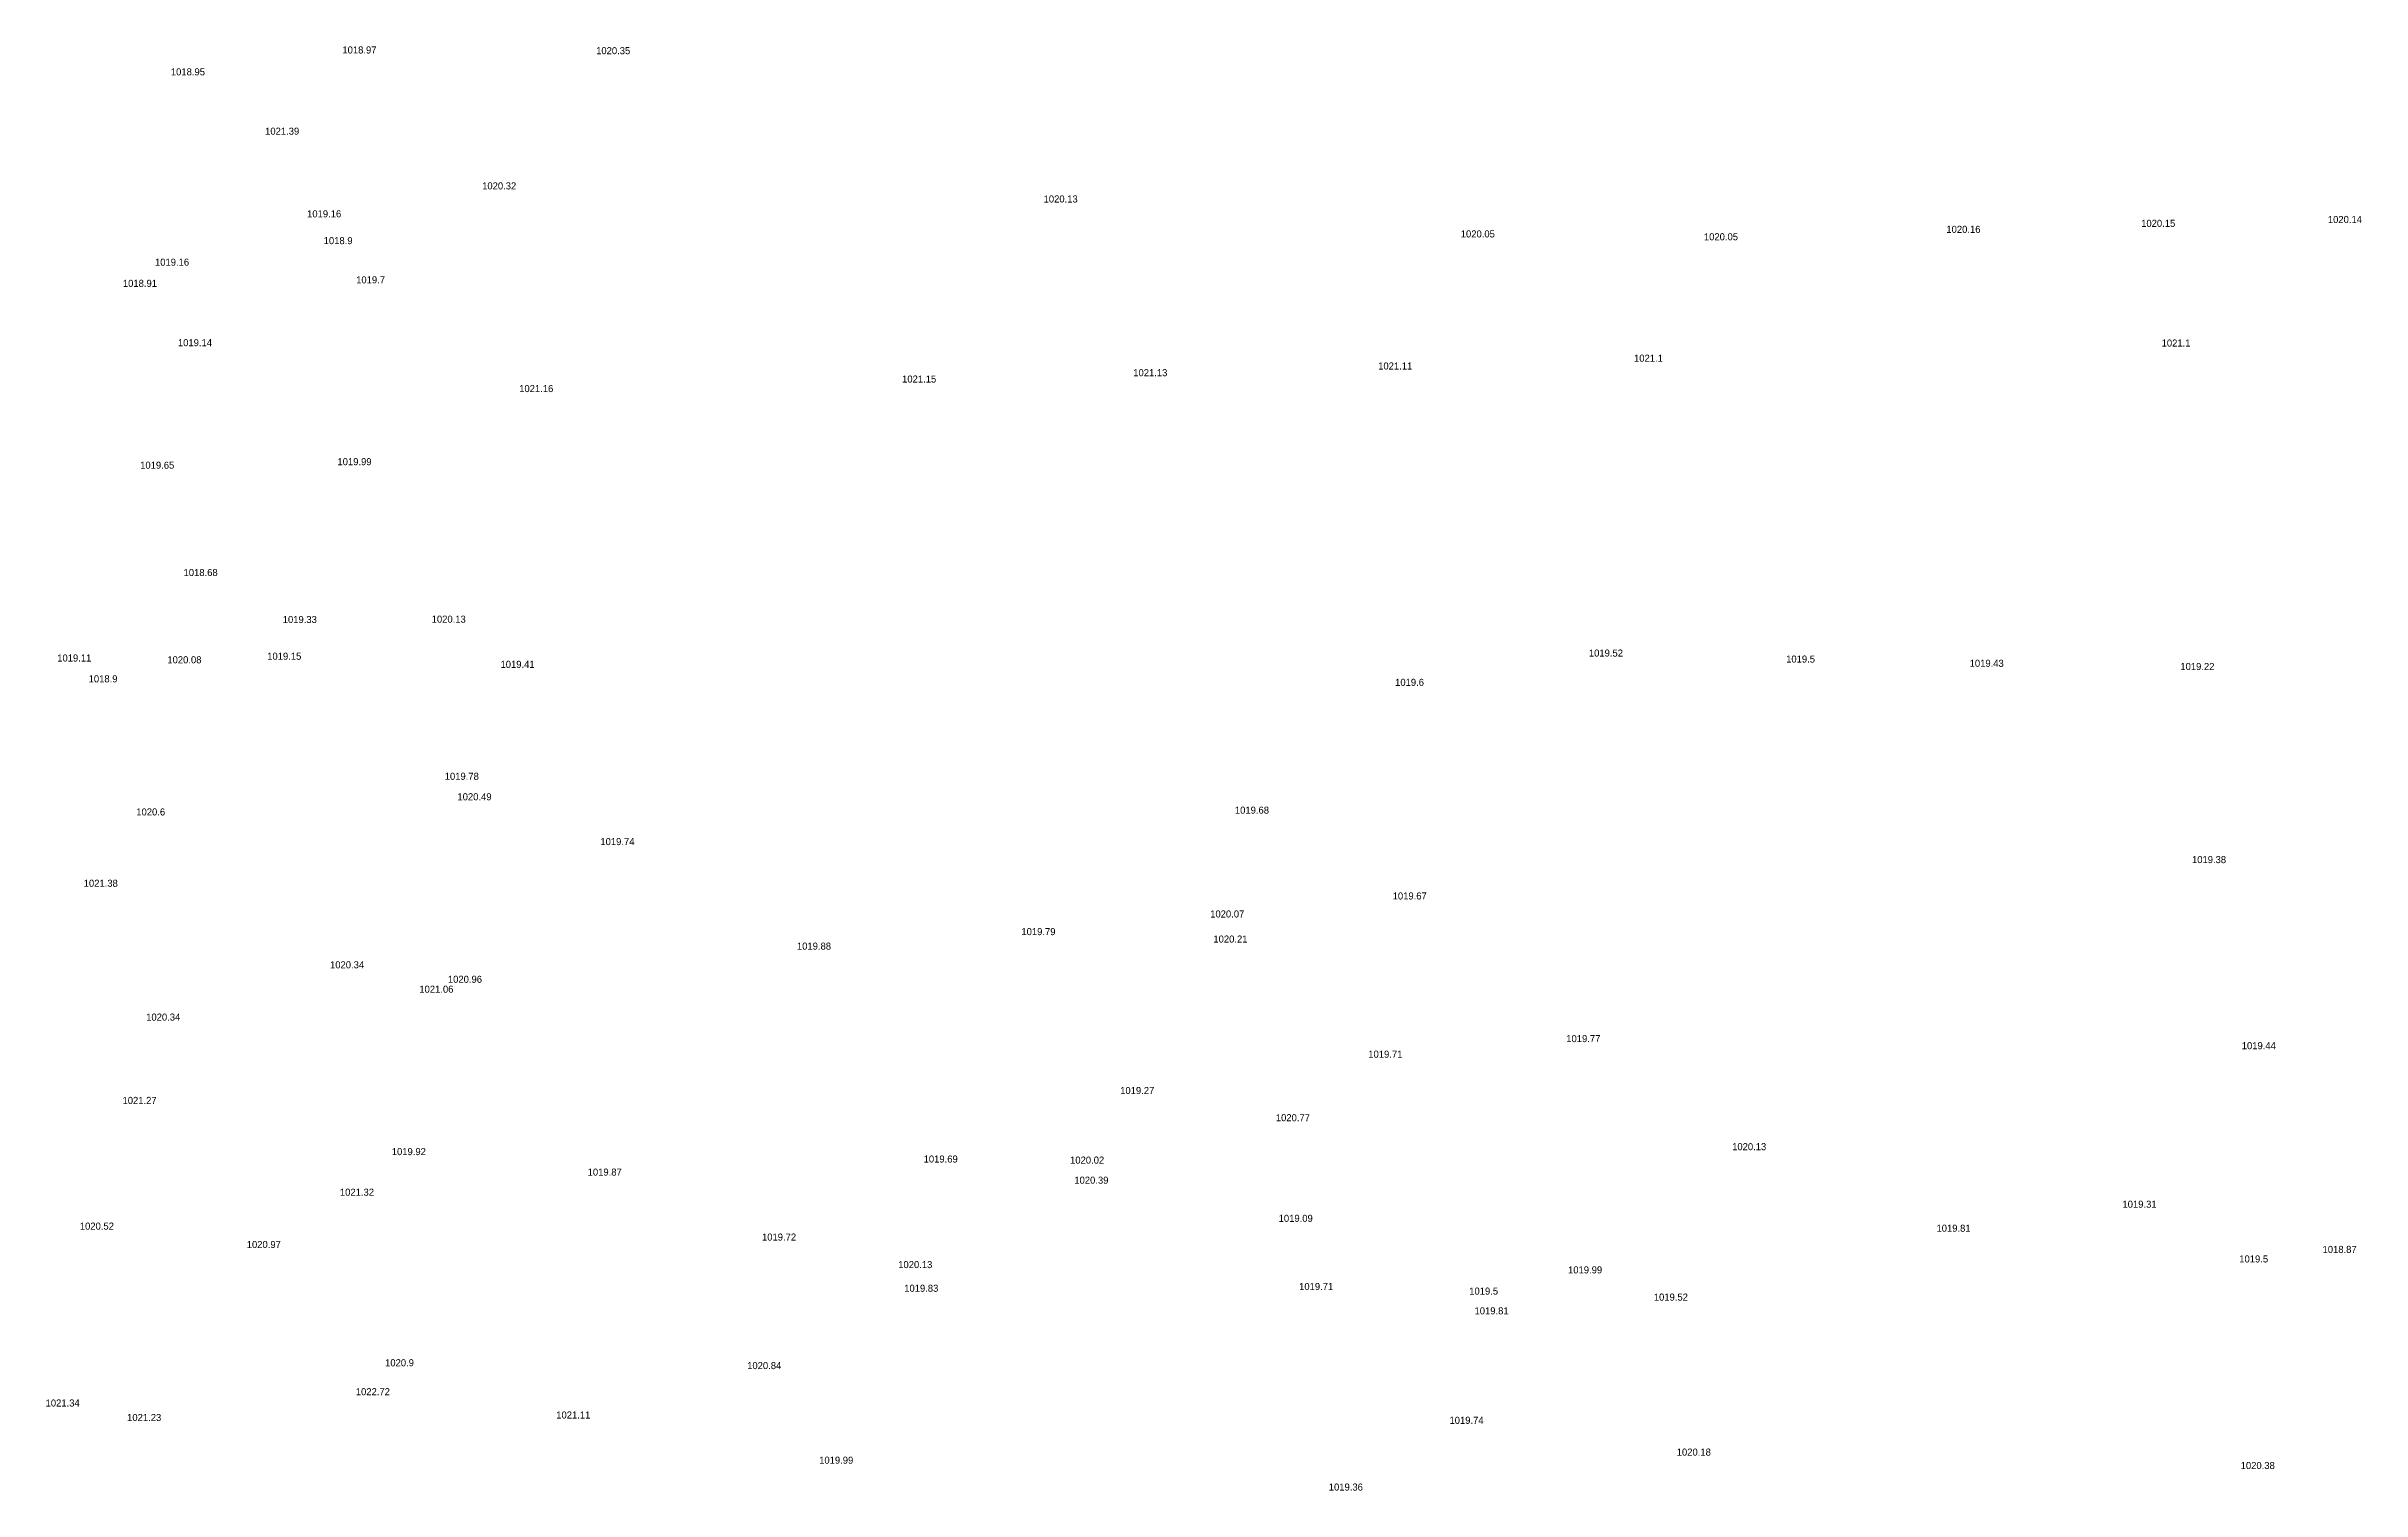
# Model space of a CAD drawing. Header units: inches. Extents: x 628884 to 629912, y 4519174 to 4520145.
# Drawn here: x 629220.7 to 629286.3, y 4519325.4 to 4519366.3 of the extents above; entities that cross this region are included whole.
import ezdxf

# ---------------------------------------------------------------- set-up
doc = ezdxf.new("R2010")
doc.units = ezdxf.units.IN
doc.header["$MEASUREMENT"] = 0

msp = doc.modelspace()

# ---------------------------------------------------------------- texts
for s, p in [('1018.97', (629229.1, 4519366.09, 1018.97)), ('1020.35', (629236.29, 4519366.07, 1020.35)), ('1018.95', (629224.24, 4519365.47, 1018.95)), ('1021.39', (629226.91, 4519363.79, 1021.39)), ('1020.32', (629233.06, 4519362.24, 1020.32)), ('1020.13', (629248.97, 4519361.87, 1020.13)), ('1019.16', (629228.1, 4519361.45, 1019.16)), ('1020.16', (629274.55, 4519361.01, 1020.16)), ('1020.15', (629280.07, 4519361.18, 1020.15)), ('1020.14', (629285.36, 4519361.29, 1020.14)), ('1018.9', (629228.57, 4519360.69, 1018.9)), ('1020.05', (629260.79, 4519360.88, 1020.05)), ('1020.05', (629267.68, 4519360.8, 1020.05)), ('1019.16', (629223.79, 4519360.08, 1019.16)), ('1018.91', (629222.88, 4519359.48, 1018.91)), ('1019.7', (629229.49, 4519359.58, 1019.7)), ('1019.14', (629224.44, 4519357.8, 1019.14)), ('1021.1', (629280.65, 4519357.79, 1021.1)), ('1021.11', (629258.45, 4519357.14, 1021.11)), ('1021.1', (629265.7, 4519357.36, 1021.1)), ('1021.16', (629234.11, 4519356.5, 1021.16)), ('1021.15', (629244.96, 4519356.77, 1021.15)), ('1021.13', (629251.51, 4519356.95, 1021.13)), ('1019.65', (629223.37, 4519354.33, 1019.65)), ('1019.99', (629228.96, 4519354.43, 1019.99)), ('1018.68', (629224.6, 4519351.29, 1018.68)), ('1019.33', (629227.41, 4519349.96, 1019.33)), ('1020.13', (629231.63, 4519349.97, 1020.13)), ('1019.11', (629221.02, 4519348.87, 1019.11)), ('1020.08', (629224.14, 4519348.82, 1020.08)), ('1019.15', (629226.97, 4519348.92, 1019.15)), ('1019.41', (629233.58, 4519348.69, 1019.41)), ('1019.52', (629264.42, 4519349.01, 1019.52)), ('1019.5', (629270.01, 4519348.84, 1019.5)), ('1019.43', (629275.21, 4519348.72, 1019.43)), ('1019.22', (629281.18, 4519348.63, 1019.22)), ('1018.9', (629221.91, 4519348.28, 1018.9)), ('1019.6', (629258.93, 4519348.18, 1019.6)), ('1019.78', (629232, 4519345.52, 1019.78)), ('1020.49', (629232.36, 4519344.94, 1020.49)), ('1020.6', (629223.26, 4519344.51, 1020.6)), ('1019.68', (629254.39, 4519344.56, 1019.68)), ('1019.74', (629236.41, 4519343.67, 1019.74)), ('1019.38', (629281.51, 4519343.16, 1019.38)), ('1021.38', (629221.77, 4519342.49, 1021.38)), ('1019.67', (629258.86, 4519342.13, 1019.67)), ('1020.07', (629253.69, 4519341.62, 1020.07)), ('1019.88', (629241.98, 4519340.71, 1019.88)), ('1019.79', (629248.34, 4519341.12, 1019.79)), ('1020.21', (629253.78, 4519340.91, 1020.21)), ('1020.34', (629228.75, 4519340.18, 1020.34)), ('1021.06', (629231.28, 4519339.49, 1021.06)), ('1020.96', (629232.09, 4519339.77, 1020.96)), ('1020.34', (629223.54, 4519338.7, 1020.34)), ('1019.77', (629263.78, 4519338.09, 1019.77)), ('1019.71', (629258.17, 4519337.65, 1019.71)), ('1019.44', (629282.92, 4519337.89, 1019.44)), ('1021.27', (629222.87, 4519336.34, 1021.27)), ('1019.27', (629251.14, 4519336.62, 1019.27)), ('1020.77', (629255.55, 4519335.85, 1020.77)), ('1019.92', (629230.5, 4519334.89, 1019.92)), ('1020.13', (629268.48, 4519335.03, 1020.13)), ('1019.87', (629236.05, 4519334.31, 1019.87)), ('1019.69', (629245.57, 4519334.68, 1019.69)), ('1020.02', (629249.72, 4519334.65, 1020.02)), ('1021.32', (629229.03, 4519333.74, 1021.32)), ('1020.39', (629249.84, 4519334.08, 1020.39)), ('1019.09', (629255.63, 4519333, 1019.09)), ('1019.31', (629279.54, 4519333.4, 1019.31)), ('1020.52', (629221.66, 4519332.78, 1020.52)), ('1020.97', (629226.39, 4519332.26, 1020.97)), ('1019.72', (629240.99, 4519332.47, 1019.72)), ('1019.81', (629274.27, 4519332.72, 1019.81)), ('1020.13', (629244.85, 4519331.69, 1020.13)), ('1019.99', (629263.83, 4519331.54, 1019.99)), ('1019.5', (629282.85, 4519331.85, 1019.5)), ('1018.87', (629285.21, 4519332.12, 1018.87)), ('1019.83', (629245.02, 4519331.02, 1019.83)), ('1019.71', (629256.21, 4519331.07, 1019.71)), ('1019.5', (629261.03, 4519330.94, 1019.5)), ('1019.81', (629261.18, 4519330.38, 1019.81)), ('1019.52', (629266.26, 4519330.77, 1019.52)), ('1020.9', (629230.31, 4519328.91, 1020.9)), ('1020.84', (629240.57, 4519328.83, 1020.84)), ('1021.34', (629220.69, 4519327.77, 1021.34)), ('1022.72', (629229.48, 4519328.09, 1022.72)), ('1021.23', (629223, 4519327.36, 1021.23)), ('1021.11', (629235.16, 4519327.43, 1021.11)), ('1019.74', (629260.47, 4519327.28, 1019.74)), ('1020.18', (629266.91, 4519326.38, 1020.18)), ('1019.99', (629242.61, 4519326.15, 1019.99)), ('1020.38', (629282.89, 4519326, 1020.38)), ('1019.36', (629257.05, 4519325.39, 1019.36))]:
    msp.add_text(s, height=0.2).set_placement(p)

doc.saveas('drawing.dxf')
